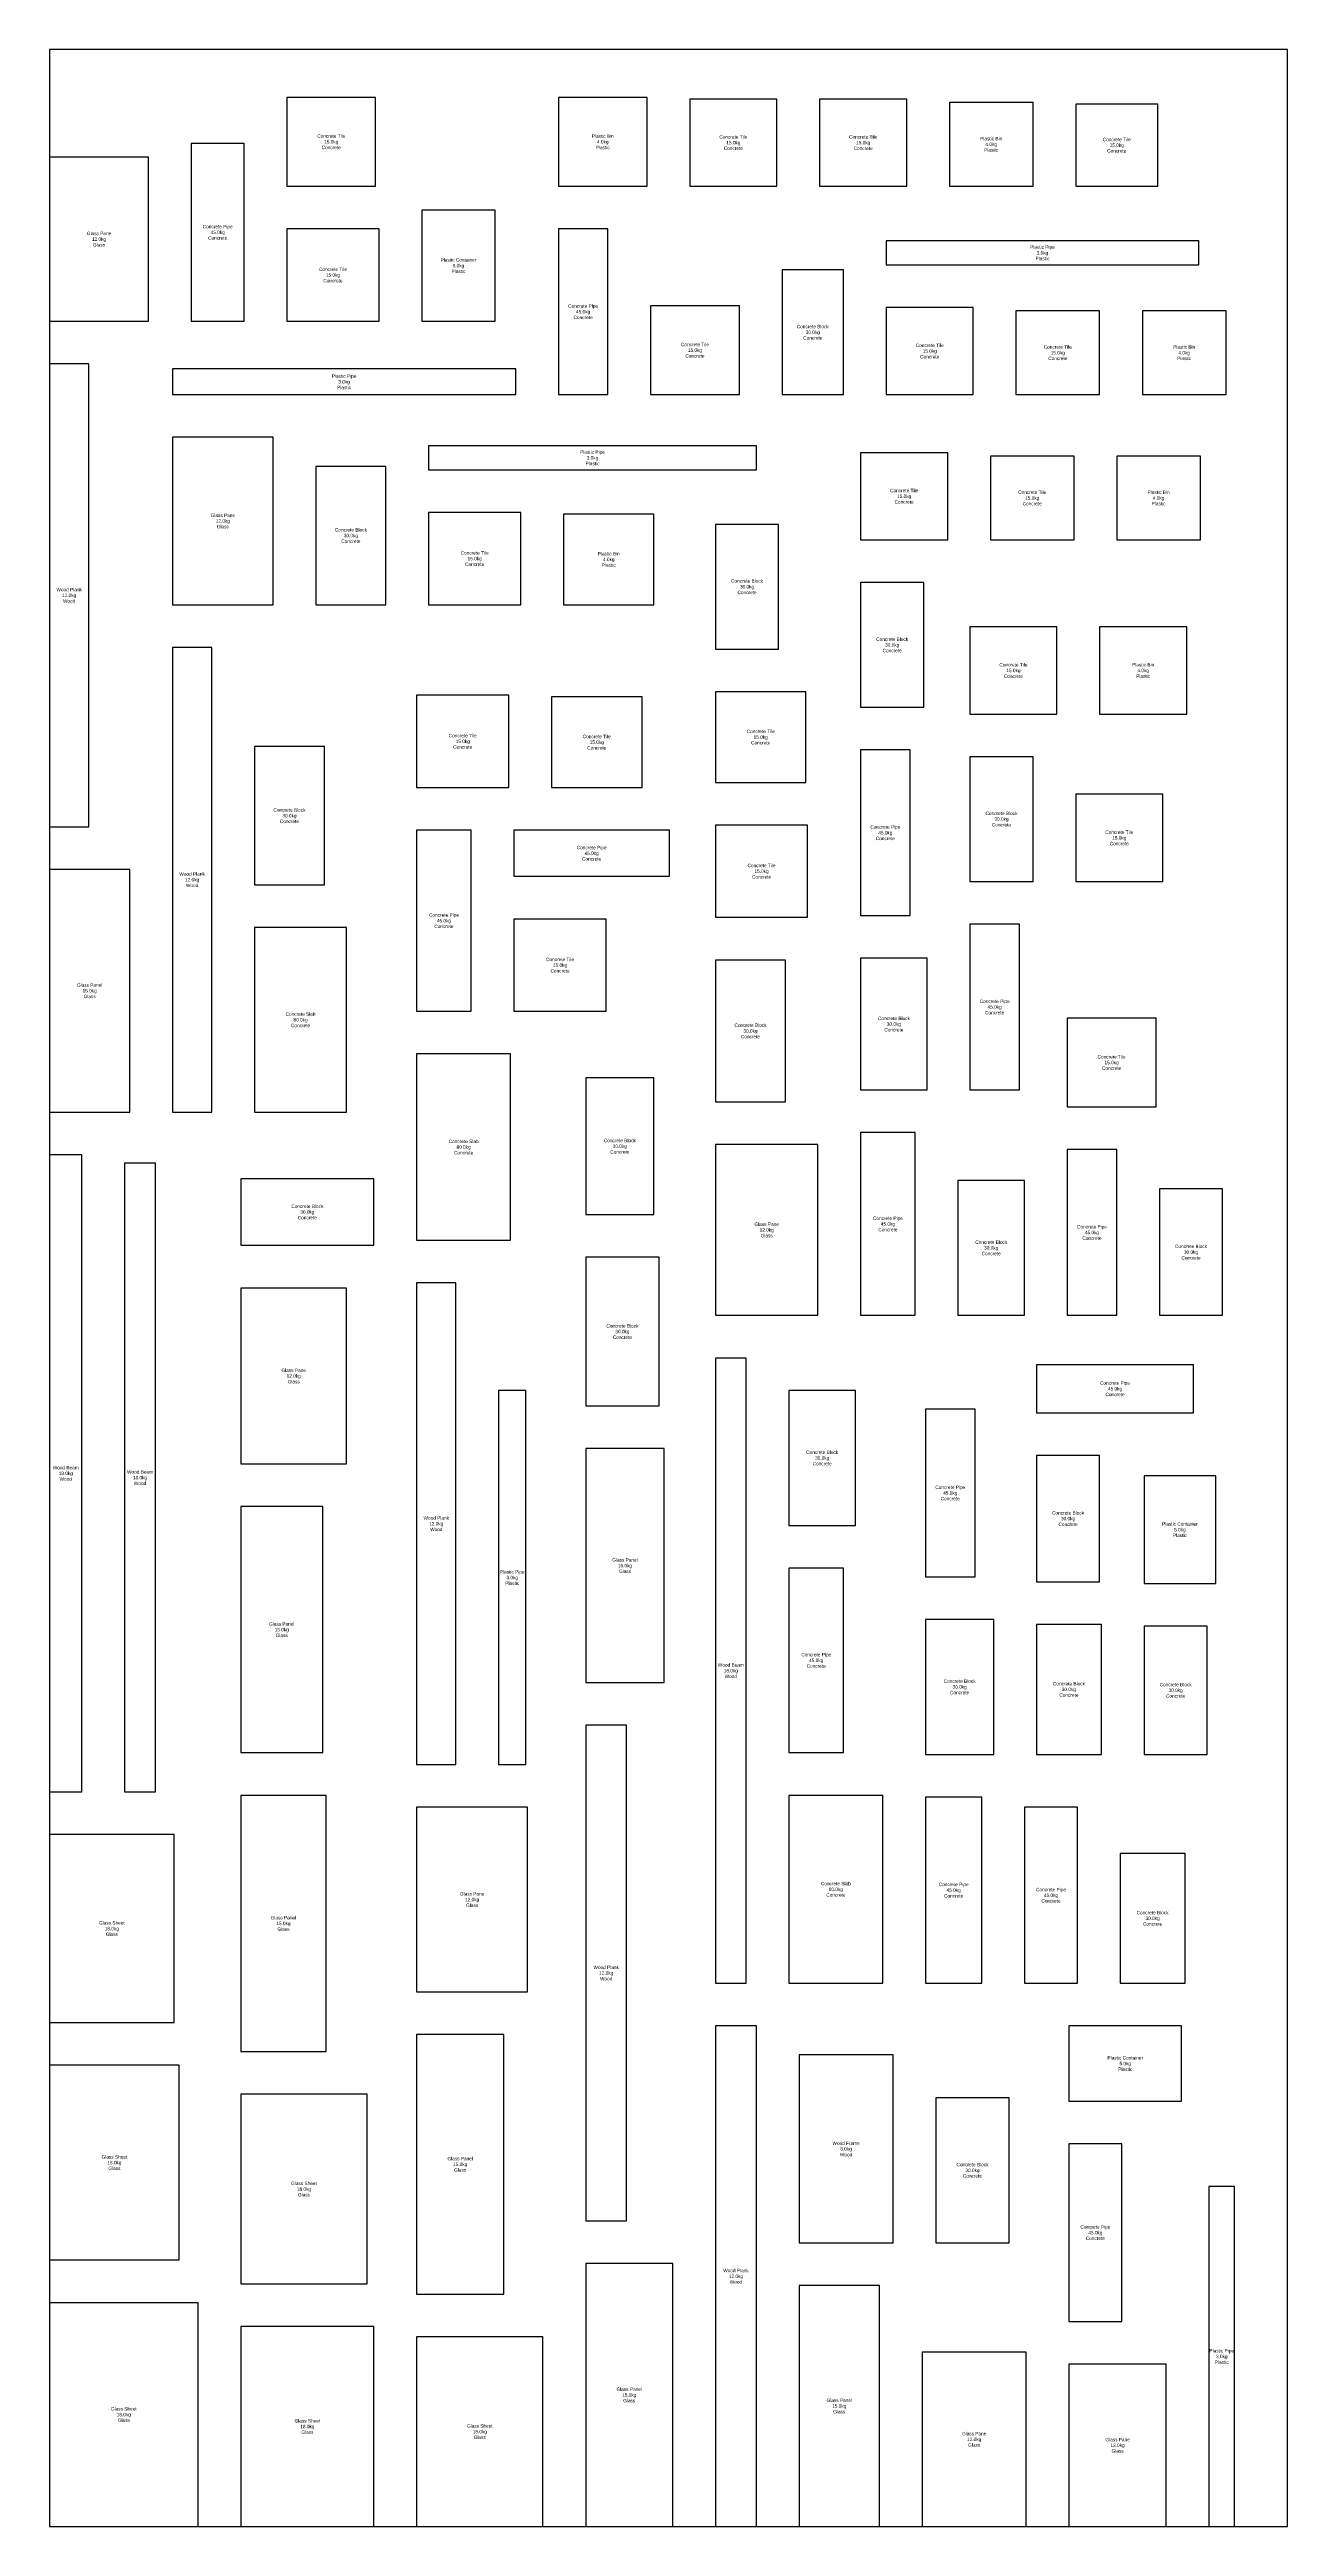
# Model space of a CAD drawing. Header units: metres. Extents: x 0 to 725, y 0 to 5950.
# Drawn here: x 0 to 725, y 3000 to 4450 of the extents above; entities that cross this region are included whole.
import ezdxf

# ---------------------------------------------------------------- set-up
doc = ezdxf.new("R2010")
doc.units = ezdxf.units.M

msp = doc.modelspace()

# ---------------------------------------------------------------- linework, layer by layer
for points in [[(0, 3000), (725, 3000), (725, 4450), (0, 4450), (0, 3000)], [(139, 4370), (191, 4370), (191, 4422), (139, 4422), (139, 4370)], [(298, 4370), (350, 4370), (350, 4422), (298, 4422), (298, 4370)], [(375, 4370), (426, 4370), (426, 4421), (375, 4421), (375, 4370)], [(451, 4370), (502, 4370), (502, 4421), (451, 4421), (451, 4370)], [(527, 4370), (576, 4370), (576, 4419), (527, 4419), (527, 4370)], [(601, 4370), (649, 4370), (649, 4418), (601, 4418), (601, 4370)], [(83, 4291), (114, 4291), (114, 4395), (83, 4395), (83, 4291)], [(0, 4291), (58, 4291), (58, 4387), (0, 4387), (0, 4291)], [(218, 4291), (261, 4291), (261, 4356), (218, 4356), (218, 4291)], [(139, 4291), (193, 4291), (193, 4345), (139, 4345), (139, 4291)], [(298, 4248), (327, 4248), (327, 4345), (298, 4345), (298, 4248)], [(490, 4324), (673, 4324), (673, 4338), (490, 4338), (490, 4324)], [(429, 4248), (465, 4248), (465, 4321), (429, 4321), (429, 4248)], [(352, 4248), (404, 4248), (404, 4300), (352, 4300), (352, 4248)], [(490, 4248), (541, 4248), (541, 4299), (490, 4299), (490, 4248)], [(566, 4248), (615, 4248), (615, 4297), (566, 4297), (566, 4248)], [(640, 4248), (689, 4248), (689, 4297), (640, 4297), (640, 4248)], [(0, 3995), (23, 3995), (23, 4266), (0, 4266), (0, 3995)], [(72, 4248), (273, 4248), (273, 4263), (72, 4263), (72, 4248)], [(72, 4125), (131, 4125), (131, 4223), (72, 4223), (72, 4125)], [(156, 4125), (197, 4125), (197, 4206), (156, 4206), (156, 4125)], [(222, 4204), (414, 4204), (414, 4218), (222, 4218), (222, 4204)], [(475, 4163), (526, 4163), (526, 4214), (475, 4214), (475, 4163)], [(551, 4163), (600, 4163), (600, 4212), (551, 4212), (551, 4163)], [(625, 4163), (674, 4163), (674, 4212), (625, 4212), (625, 4163)], [(222, 4125), (276, 4125), (276, 4179), (222, 4179), (222, 4125)], [(301, 4125), (354, 4125), (354, 4178), (301, 4178), (301, 4125)], [(390, 4099), (427, 4099), (427, 4172), (390, 4172), (390, 4099)], [(475, 4065), (512, 4065), (512, 4138), (475, 4138), (475, 4065)], [(539, 4061), (590, 4061), (590, 4112), (539, 4112), (539, 4061)], [(615, 4061), (666, 4061), (666, 4112), (615, 4112), (615, 4061)], [(72, 3828), (95, 3828), (95, 4100), (72, 4100), (72, 3828)], [(215, 4018), (269, 4018), (269, 4072), (215, 4072), (215, 4018)], [(294, 4018), (347, 4018), (347, 4071), (294, 4071), (294, 4018)], [(390, 4021), (443, 4021), (443, 4074), (390, 4074), (390, 4021)], [(120, 3961), (161, 3961), (161, 4042), (120, 4042), (120, 3961)], [(475, 3943), (504, 3943), (504, 4040), (475, 4040), (475, 3943)], [(539, 3963), (576, 3963), (576, 4036), (539, 4036), (539, 3963)], [(601, 3963), (652, 3963), (652, 4014), (601, 4014), (601, 3963)], [(215, 3887), (247, 3887), (247, 3993), (215, 3993), (215, 3887)], [(272, 3966), (363, 3966), (363, 3993), (272, 3993), (272, 3966)], [(390, 3942), (444, 3942), (444, 3996), (390, 3996), (390, 3942)], [(0, 3828), (47, 3828), (47, 3970), (0, 3970), (0, 3828)], [(120, 3828), (174, 3828), (174, 3936), (120, 3936), (120, 3828)], [(272, 3887), (326, 3887), (326, 3941), (272, 3941), (272, 3887)], [(539, 3841), (568, 3841), (568, 3938), (539, 3938), (539, 3841)], [(390, 3834), (431, 3834), (431, 3917), (390, 3917), (390, 3834)], [(475, 3841), (514, 3841), (514, 3918), (475, 3918), (475, 3841)], [(596, 3831), (648, 3831), (648, 3883), (596, 3883), (596, 3831)], [(215, 3753), (270, 3753), (270, 3862), (215, 3862), (215, 3753)], [(314, 3768), (354, 3768), (354, 3848), (314, 3848), (314, 3768)], [(475, 3709), (507, 3709), (507, 3816), (475, 3816), (475, 3709)], [(0, 3430), (19, 3430), (19, 3803), (0, 3803), (0, 3430)], [(390, 3709), (450, 3709), (450, 3809), (390, 3809), (390, 3709)], [(596, 3709), (625, 3709), (625, 3806), (596, 3806), (596, 3709)], [(44, 3430), (62, 3430), (62, 3798), (44, 3798), (44, 3430)], [(112, 3750), (190, 3750), (190, 3789), (112, 3789), (112, 3750)], [(532, 3709), (571, 3709), (571, 3788), (532, 3788), (532, 3709)], [(650, 3709), (687, 3709), (687, 3783), (650, 3783), (650, 3709)], [(314, 3656), (357, 3656), (357, 3743), (314, 3743), (314, 3656)], [(215, 3446), (238, 3446), (238, 3728), (215, 3728), (215, 3446)], [(112, 3622), (174, 3622), (174, 3725), (112, 3725), (112, 3622)], [(390, 3318), (408, 3318), (408, 3684), (390, 3684), (390, 3318)], [(578, 3652), (670, 3652), (670, 3680), (578, 3680), (578, 3652)], [(263, 3446), (279, 3446), (279, 3665), (263, 3665), (263, 3446)], [(433, 3586), (472, 3586), (472, 3665), (433, 3665), (433, 3586)], [(513, 3556), (542, 3556), (542, 3654), (513, 3654), (513, 3556)], [(314, 3494), (360, 3494), (360, 3631), (314, 3631), (314, 3494)], [(578, 3553), (615, 3553), (615, 3627), (578, 3627), (578, 3553)], [(641, 3552), (683, 3552), (683, 3615), (641, 3615), (641, 3552)], [(112, 3453), (160, 3453), (160, 3597), (112, 3597), (112, 3453)], [(433, 3453), (465, 3453), (465, 3561), (433, 3561), (433, 3453)], [(513, 3452), (553, 3452), (553, 3531), (513, 3531), (513, 3452)], [(578, 3452), (616, 3452), (616, 3528), (578, 3528), (578, 3452)], [(641, 3452), (678, 3452), (678, 3527), (641, 3527), (641, 3452)], [(314, 3179), (338, 3179), (338, 3469), (314, 3469), (314, 3179)], [(112, 3278), (162, 3278), (162, 3428), (112, 3428), (112, 3278)], [(433, 3318), (488, 3318), (488, 3428), (433, 3428), (433, 3318)], [(513, 3318), (546, 3318), (546, 3427), (513, 3427), (513, 3318)], [(215, 3313), (280, 3313), (280, 3421), (215, 3421), (215, 3313)], [(571, 3318), (602, 3318), (602, 3421), (571, 3421), (571, 3318)], [(0, 3295), (73, 3295), (73, 3405), (0, 3405), (0, 3295)], [(627, 3318), (665, 3318), (665, 3394), (627, 3394), (627, 3318)], [(390, 3000), (414, 3000), (414, 3293), (390, 3293), (390, 3000)], [(597, 3249), (663, 3249), (663, 3293), (597, 3293), (597, 3249)], [(215, 3136), (266, 3136), (266, 3288), (215, 3288), (215, 3136)], [(0, 3156), (76, 3156), (76, 3270), (0, 3270), (0, 3156)], [(439, 3166), (494, 3166), (494, 3276), (439, 3276), (439, 3166)], [(112, 3142), (186, 3142), (186, 3253), (112, 3253), (112, 3142)], [(519, 3166), (562, 3166), (562, 3251), (519, 3251), (519, 3166)], [(597, 3120), (628, 3120), (628, 3224), (597, 3224), (597, 3120)], [(679, 3000), (694, 3000), (694, 3199), (679, 3199), (679, 3000)], [(314, 3000), (365, 3000), (365, 3154), (314, 3154), (314, 3000)], [(439, 3000), (486, 3000), (486, 3141), (439, 3141), (439, 3000)], [(0, 3000), (87, 3000), (87, 3131), (0, 3131), (0, 3000)], [(112, 3000), (190, 3000), (190, 3117), (112, 3117), (112, 3000)], [(215, 3000), (289, 3000), (289, 3111), (215, 3111), (215, 3000)], [(511, 3000), (572, 3000), (572, 3102), (511, 3102), (511, 3000)], [(597, 3000), (654, 3000), (654, 3095), (597, 3095), (597, 3000)]]:
    msp.add_lwpolyline(points, close=True)

# ---------------------------------------------------------------- texts
at = {"char_height": 2, "attachment_point": 5}
for s, insert in [('Concrete Tile\\P15.0kg\\PConcrete', (165, 4396)), ('Plastic Bin\\P4.0kg\\PPlastic', (324, 4396)), ('Concrete Tile\\P15.0kg\\PConcrete', (400.5, 4395.5)), ('Concrete Tile\\P15.0kg\\PConcrete', (476.5, 4395.5)), ('Plastic Bin\\P4.0kg\\PPlastic', (551.5, 4394.5)), ('Concrete Tile\\P15.0kg\\PConcrete', (625, 4394)), ('Glass Pane\\P12.0kg\\PGlass', (29, 4339)), ('Concrete Pipe\\P45.0kg\\PConcrete', (98.5, 4343)), ('Concrete Tile\\P15.0kg\\PConcrete', (166, 4318)), ('Plastic Container\\P5.0kg\\PPlastic', (239.5, 4323.5)), ('Plastic Pipe\\P3.0kg\\PPlastic', (581.5, 4331)), ('Concrete Pipe\\P45.0kg\\PConcrete', (312.5, 4296.5)), ('Concrete Tile\\P15.0kg\\PConcrete', (378, 4274)), ('Concrete Block\\P30.0kg\\PConcrete', (447, 4284.5)), ('Concrete Tile\\P15.0kg\\PConcrete', (515.5, 4273.5)), ('Concrete Tile\\P15.0kg\\PConcrete', (590.5, 4272.5)), ('Plastic Bin\\P4.0kg\\PPlastic', (664.5, 4272.5)), ('Plastic Pipe\\P3.0kg\\PPlastic', (172.5, 4255.5)), ('Plastic Pipe\\P3.0kg\\PPlastic', (318, 4211)), ('Concrete Tile\\P15.0kg\\PConcrete', (500.5, 4188.5)), ('Concrete Tile\\P15.0kg\\PConcrete', (575.5, 4187.5)), ('Plastic Bin\\P4.0kg\\PPlastic', (649.5, 4187.5)), ('Glass Pane\\P12.0kg\\PGlass', (101.5, 4174)), ('Concrete Block\\P30.0kg\\PConcrete', (176.5, 4165.5)), ('Concrete Tile\\P15.0kg\\PConcrete', (249, 4152)), ('Plastic Bin\\P4.0kg\\PPlastic', (327.5, 4151.5)), ('Wood Plank\\P12.0kg\\PWood', (11.5, 4130.5)), ('Concrete Block\\P30.0kg\\PConcrete', (408.5, 4135.5)), ('Concrete Block\\P30.0kg\\PConcrete', (493.5, 4101.5)), ('Concrete Tile\\P15.0kg\\PConcrete', (564.5, 4086.5)), ('Plastic Bin\\P4.0kg\\PPlastic', (640.5, 4086.5)), ('Concrete Tile\\P15.0kg\\PConcrete', (242, 4045)), ('Concrete Tile\\P15.0kg\\PConcrete', (320.5, 4044.5)), ('Concrete Tile\\P15.0kg\\PConcrete', (416.5, 4047.5)), ('Concrete Block\\P30.0kg\\PConcrete', (140.5, 4001.5)), ('Concrete Block\\P30.0kg\\PConcrete', (557.5, 3999.5)), ('Concrete Pipe\\P45.0kg\\PConcrete', (489.5, 3991.5)), ('Concrete Tile\\P15.0kg\\PConcrete', (626.5, 3988.5)), ('Concrete Pipe\\P45.0kg\\PConcrete', (317.5, 3979.5)), ('Concrete Tile\\P15.0kg\\PConcrete', (417, 3969)), ('Wood Plank\\P12.0kg\\PWood', (83.5, 3964)), ('Concrete Pipe\\P45.0kg\\PConcrete', (231, 3940)), ('Concrete Tile\\P15.0kg\\PConcrete', (299, 3914)), ('Glass Panel\\P15.0kg\\PGlass', (23.5, 3899)), ('Concrete Slab\\P80.0kg\\PConcrete', (147, 3882)), ('Concrete Pipe\\P45.0kg\\PConcrete', (553.5, 3889.5)), ('Concrete Block\\P30.0kg\\PConcrete', (410.5, 3875.5)), ('Concrete Block\\P30.0kg\\PConcrete', (494.5, 3879.5)), ('Concrete Tile\\P15.0kg\\PConcrete', (622, 3857)), ('Concrete Slab\\P80.0kg\\PConcrete', (242.5, 3807.5)), ('Concrete Block\\P30.0kg\\PConcrete', (334, 3808)), ('Concrete Block\\P30.0kg\\PConcrete', (151, 3769.5)), ('Glass Pane\\P12.0kg\\PGlass', (420, 3759)), ('Concrete Pipe\\P45.0kg\\PConcrete', (491, 3762.5)), ('Concrete Pipe\\P45.0kg\\PConcrete', (610.5, 3757.5)), ('Concrete Block\\P30.0kg\\PConcrete', (551.5, 3748.5)), ('Concrete Block\\P30.0kg\\PConcrete', (668.5, 3746)), ('Concrete Block\\P30.0kg\\PConcrete', (335.5, 3699.5)), ('Glass Pane\\P12.0kg\\PGlass', (143, 3673.5)), ('Concrete Pipe\\P45.0kg\\PConcrete', (624, 3666)), ('Concrete Block\\P30.0kg\\PConcrete', (452.5, 3625.5)), ('Wood Beam\\P18.0kg\\PWood', (9.5, 3616.5)), ('Wood Beam\\P18.0kg\\PWood', (53, 3614)), ('Concrete Pipe\\P45.0kg\\PConcrete', (527.5, 3605)), ('Wood Plank\\P12.0kg\\PWood', (226.5, 3587)), ('Concrete Block\\P30.0kg\\PConcrete', (596.5, 3590)), ('Plastic Container\\P5.0kg\\PPlastic', (662, 3583.5)), ('Plastic Pipe\\P3.0kg\\PPlastic', (271, 3555.5)), ('Glass Panel\\P15.0kg\\PGlass', (337, 3562.5)), ('Glass Panel\\P15.0kg\\PGlass', (136, 3525)), ('Concrete Pipe\\P45.0kg\\PConcrete', (449, 3507)), ('Wood Beam\\P18.0kg\\PWood', (399, 3501)), ('Concrete Block\\P30.0kg\\PConcrete', (533, 3491.5)), ('Concrete Block\\P30.0kg\\PConcrete', (597, 3490)), ('Concrete Block\\P30.0kg\\PConcrete', (659.5, 3489.5)), ('Glass Pane\\P12.0kg\\PGlass', (247.5, 3367)), ('Concrete Slab\\P80.0kg\\PConcrete', (460.5, 3373)), ('Concrete Pipe\\P45.0kg\\PConcrete', (529.5, 3372.5)), ('Concrete Pipe\\P45.0kg\\PConcrete', (586.5, 3369.5)), ('Glass Sheet\\P18.0kg\\PGlass', (36.5, 3350)), ('Glass Panel\\P15.0kg\\PGlass', (137, 3353)), ('Concrete Block\\P30.0kg\\PConcrete', (646, 3356)), ('Wood Plank\\P12.0kg\\PWood', (326, 3324)), ('Plastic Container\\P5.0kg\\PPlastic', (630, 3271)), ('Wood Frame\\P8.0kg\\PWood', (466.5, 3221)), ('Glass Sheet\\P18.0kg\\PGlass', (38, 3213)), ('Glass Panel\\P15.0kg\\PGlass', (240.5, 3212)), ('Concrete Block\\P30.0kg\\PConcrete', (540.5, 3208.5)), ('Glass Sheet\\P18.0kg\\PGlass', (149, 3197.5)), ('Concrete Pipe\\P45.0kg\\PConcrete', (612.5, 3172)), ('Wood Plank\\P12.0kg\\PWood', (402, 3146.5)), ('Plastic Pipe\\P3.0kg\\PPlastic', (686.5, 3099.5)), ('Glass Panel\\P15.0kg\\PGlass', (339.5, 3077)), ('Glass Panel\\P15.0kg\\PGlass', (462.5, 3070.5)), ('Glass Sheet\\P18.0kg\\PGlass', (43.5, 3065.5)), ('Glass Sheet\\P18.0kg\\PGlass', (151, 3058.5)), ('Glass Sheet\\P18.0kg\\PGlass', (252, 3055.5)), ('Glass Pane\\P12.0kg\\PGlass', (541.5, 3051)), ('Glass Pane\\P12.0kg\\PGlass', (625.5, 3047.5))]:
    msp.add_mtext(s, dxfattribs=dict(at, insert=insert))

doc.saveas('drawing.dxf')
